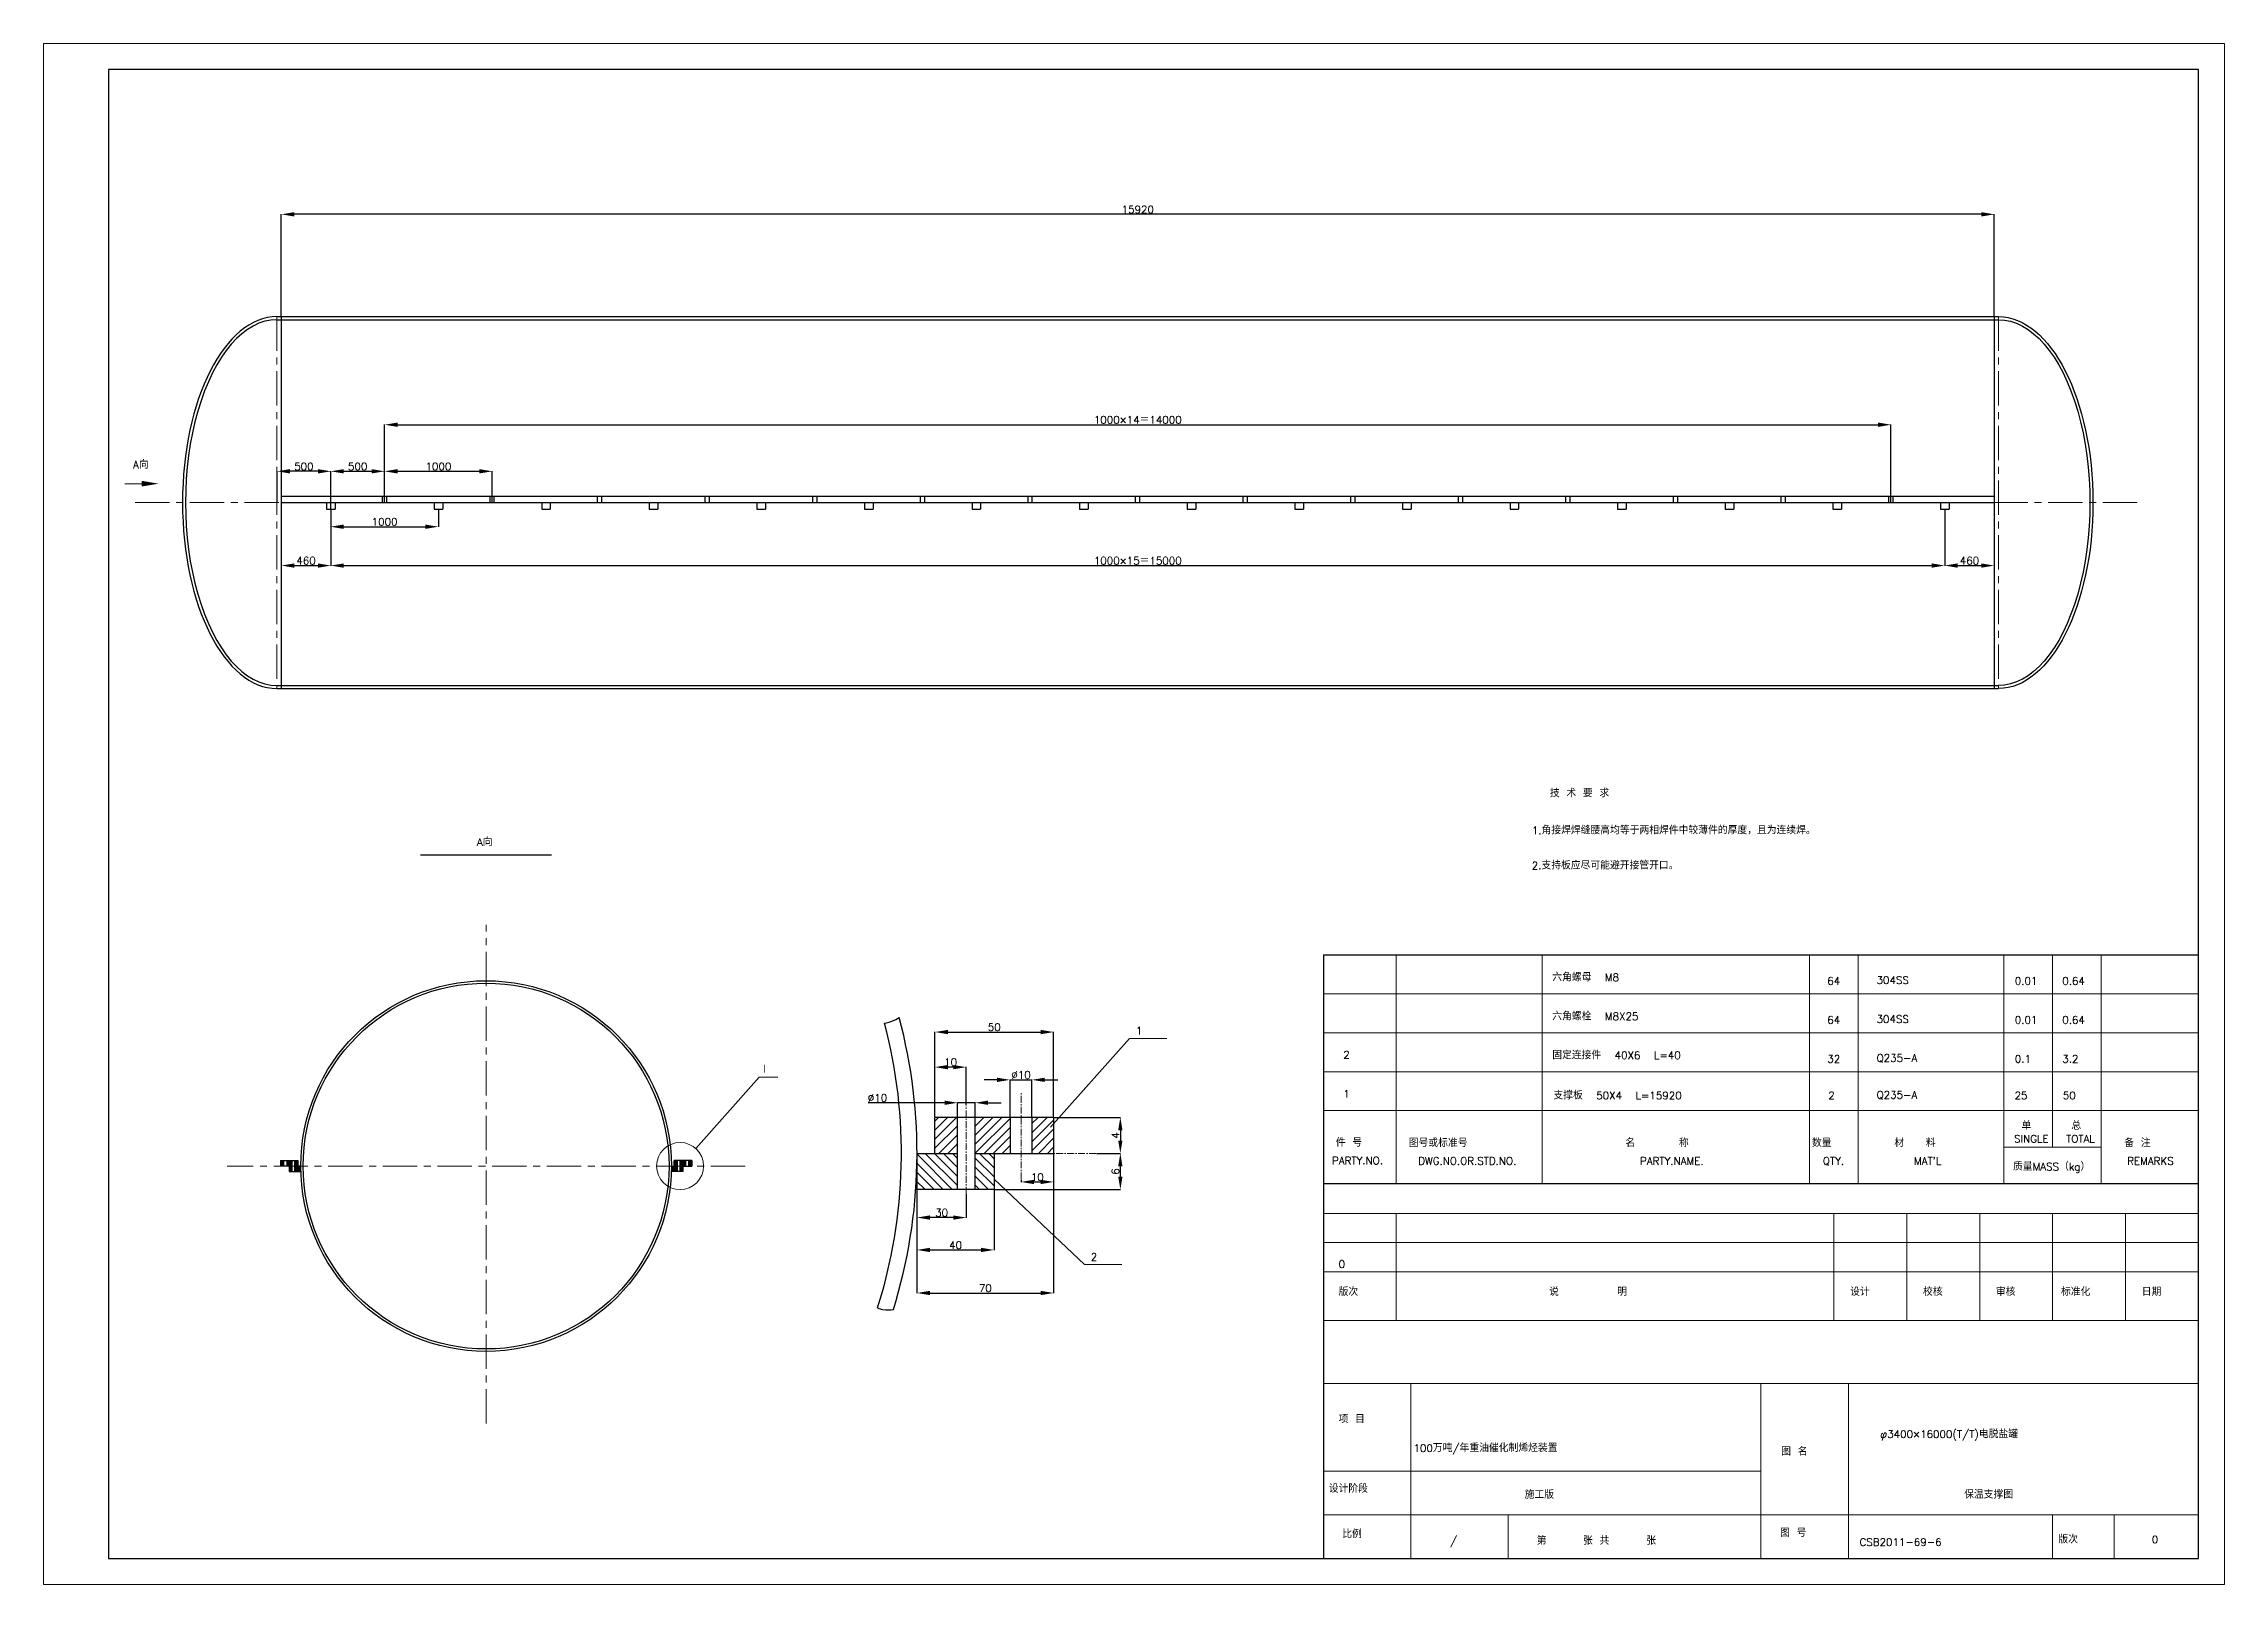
# Model space of a CAD drawing. Header units: millimetres. Extents: x 88585 to 143430, y -18275 to 16697.
# Drawn here: x 117893 to 138161, y -18275 to -3957 of the extents above; entities that cross this region are included whole.
import ezdxf
from ezdxf.enums import TextEntityAlignment as Align

# ---------------------------------------------------------------- set-up
doc = ezdxf.new("R2010")
doc.units = ezdxf.units.MM
doc.header["$PDMODE"] = 35
doc.linetypes.add('CENTER', pattern=[50.8, 31.75, -6.35, 6.35, -6.35])
doc.linetypes.add('CENTERX2', pattern=[4, 2.5, -0.5, 0.5, -0.5])
doc.layers.get('Defpoints').update_dxf_attribs({"lineweight": 15})
for name, color, linetype, lineweight in [('Layer4', 7, 'Continuous', 15), ('中心线', 1, 'CENTERX2', 15), ('图层1', 3, 'Continuous', 15), ('图层2', 1, 'CENTER', 15), ('粗实线', 250, 'Continuous', 30)]:
    doc.layers.add(name, color=color, linetype=linetype, lineweight=lineweight)
doc.layers.add('细线', color=7, linetype='Continuous')
doc.styles.get("Standard").update_dxf_attribs({"font": 'txt.shx', "height": 70, "bigfont": 'hzj.shx'})
doc.dimstyles.new('ISO-25$0', dxfattribs={"dimscale": 0.5, "dimtxt": 400, "dimasz": 3, "dimexe": 0.5, "dimexo": 0.625, "dimgap": 3, "dimtad": 1, "dimzin": 9, "dimdsep": 46, "dimtxsty": 'Standard', "dimcen": 2.5, "dimadec": 0, "dimazin": 0, "dimtfac": 1, "dimtmove": 0, "dimatfit": 3, "dimfxl": 0, "dimtolj": 1, "dimtzin": 0, "dimarcsym": 0})

msp = doc.modelspace()

# ---------------------------------------------------------------- texts
at = {"layer": '中心线', "color": 7}
for p in [(118796.585, -7860.795), (121992.728, -11368.648)]:
    msp.add_text('A向', height=70, dxfattribs=at).set_placement(p, align=Align.MIDDLE)
for s, p in [('技 术 要 求', (131892.135, -10958.452)), ('1.角接焊焊缝腰高均等于两相焊件中较薄件的厚度，且为连续焊。', (131724.815, -11302.817)), ('2.支持板应尽可能避开接管开口。', (131723.543, -11629.94)), ('六角螺母  M8', (131914.297, -12669.174)), ('64', (134470.964, -12702.478)), ('304SS', (134928.467, -12694.343)), ('0.01', (136213.211, -12702.478)), ('0.64', (136654.54, -12702.478)), ('六角螺栓  M8X25', (131914.297, -13031.216)), ('1', (128044.801, -13164.305)), ('64', (134470.964, -13064.52)), ('304SS', (134928.467, -13056.385)), ('0.01', (136213.211, -13064.52)), ('0.64', (136654.54, -13064.52)), ('2', (129971.297, -13389.209)), ('固定连接件  40X6  L=40', (131914.297, -13393.258)), ('32', (134470.964, -13426.561)), ('Q235-A', (134928.467, -13418.427)), ('0.1', (136213.211, -13426.561)), ('3.2', (136654.54, -13426.561)), ('Ⅰ', (124545.505, -13524.955)), ('1', (129971.297, -13750.672)), ('支撑板  50X4  L=15920', (131925.378, -13767.178)), ('2', (134480.088, -13766.782)), ('Q235-A', (134928.467, -13761.122)), ('25', (136211.177, -13766.782)), ('50', (136659.611, -13766.782)), ('单', (136275.494, -14049.101)), ('总', (136738.979, -14049.101)), ('件 号', (129902.889, -14205.318)), ('图号或标准号', (130580.504, -14208.909)), ('名      称', (132593.578, -14208.909)), ('数量', (134327.649, -14208.909)), ('材   料', (135092.898, -14208.909)), ('SINGLE', (136206.739, -14168.748)), ('TOTAL', (136690.276, -14168.748)), ('备 注', (137230.772, -14208.909)), ('PARTY.NO.', (129867.153, -14371.341)), ('DWG.NO.OR.STD.NO.', (130668.366, -14374.932)), ('PARTY.NAME.', (132730.057, -14374.932)), ('QTY.', (134429.034, -14374.932)), ("MAT'L", (135276.13, -14374.932)), ('质量MASS（kg）', (136196.581, -14427.731)), ('REMARKS', (137257.751, -14374.932)), ('2', (127624.747, -15267.025)), ('0', (129928.97, -15333.133)), ('版次', (129928.97, -15592.342)), ('说        明', (131884.676, -15592.342)), ('设计', (134682.326, -15592.342)), ('校核', (135360.068, -15592.342)), ('审核', (136037.81, -15592.342)), ('标准化', (136642.62, -15592.342)), ('日期', (137393.294, -15592.342)), ('项 目', (129928.049, -16774.896)), ('100万吨/年重油催化制烯烃装置', (130624.829, -17043.357)), ('图 名', (134042.624, -17076.323)), ('φ3400×16000(T/T)电脱盐罐', (134961.312, -16913.523)), ('设计阶段', (129837.152, -17421.513)), ('施工版', (131657.321, -17477.521)), ('保温支撑图', (135742.453, -17475.884)), ('比例', (129963.076, -17842.964)), ('/', (130965.108, -17905.039)), ('第     张 共     张', (131770.041, -17905.244)), ('图 号', (134031.831, -17831.944)), ('版次', (136618.554, -17892.86)), ('0', (137486.303, -17892.86)), ('CSB2011-69-6', (134770.505, -17916.889))]:
    msp.add_text(s, height=70, dxfattribs=at).set_placement(p)

# ---------------------------------------------------------------- blocks, each defined once
blk = doc.blocks.new('*D279')
at = {"layer": 'Defpoints', "color": 0}
for p in [(120102, -5543), (120102, -6494), (136022, -6494)]:
    blk.add_point(p, dxfattribs=at)
at = {"layer": '图层1', "color": 0, "lineweight": -2}
for p, q in [((120102, -6489), (120102, -5541)), ((135902, -5543), (120222, -5543)), ((136022, -6489), (136022, -5541))]:
    blk.add_line(p, q, dxfattribs=at)
at = {"layer": '图层1', "color": 0}
for points in [[(120222, -5523), (120222, -5563), (120102, -5543)], [(135902, -5523), (135902, -5563), (136022, -5543)]]:
    blk.add_solid(points, dxfattribs=at)
at = {"layer": '图层1', "color": 0, "insert": (128062, -5498), "char_height": 70, "attachment_point": 5}
blk.add_mtext('15920', dxfattribs=at)
blk = doc.blocks.new('*D280')
at = {"layer": 'Defpoints', "color": 0}
for p in [(126010, -14270), (127280, -14270), (127280, -15567)]:
    blk.add_point(p, dxfattribs=at)
at = {"layer": '图层1', "color": 0, "lineweight": -2}
for p, q in [((126010, -14275), (126010, -15568)), ((127280, -14275), (127280, -15568)), ((126130, -15567), (127160, -15567))]:
    blk.add_line(p, q, dxfattribs=at)
at = {"layer": '图层1', "color": 0}
for points in [[(126130, -15547), (126130, -15587), (126010, -15567)], [(127160, -15547), (127160, -15587), (127280, -15567)]]:
    blk.add_solid(points, dxfattribs=at)
at = {"layer": '图层1', "color": 0, "insert": (126645, -15522), "char_height": 70, "attachment_point": 5}
blk.add_mtext('70', dxfattribs=at)
blk = doc.blocks.new('*D281')
at = {"layer": 'Defpoints', "color": 0}
for p in [(126010, -14272), (126726, -14605), (126726, -15167)]:
    blk.add_point(p, dxfattribs=at)
at = {"layer": '图层1', "color": 0, "lineweight": -2}
for p, q in [((126010, -14277), (126010, -15168)), ((126726, -14610), (126726, -15168)), ((126130, -15167), (126606, -15167))]:
    blk.add_line(p, q, dxfattribs=at)
at = {"layer": '图层1', "color": 0}
for points in [[(126130, -15147), (126130, -15187), (126010, -15167)], [(126606, -15147), (126606, -15187), (126726, -15167)]]:
    blk.add_solid(points, dxfattribs=at)
at = {"layer": '图层1', "color": 0, "insert": (126368, -15122), "char_height": 70, "attachment_point": 5}
blk.add_mtext('40', dxfattribs=at)
blk = doc.blocks.new('*D282')
at = {"layer": 'Defpoints', "color": 0}
for p in [(127280, -13142), (126177, -13935), (127280, -13935)]:
    blk.add_point(p, dxfattribs=at)
at = {"layer": '图层1', "color": 0, "lineweight": -2}
for p, q in [((126177, -13930), (126177, -13141)), ((126297, -13142), (127160, -13142)), ((127280, -13930), (127280, -13141))]:
    blk.add_line(p, q, dxfattribs=at)
at = {"layer": '图层1', "color": 0}
for points in [[(126297, -13122), (126297, -13162), (126177, -13142)], [(127160, -13122), (127160, -13162), (127280, -13142)]]:
    blk.add_solid(points, dxfattribs=at)
at = {"layer": '图层1', "color": 0, "insert": (126728, -13097), "char_height": 70, "attachment_point": 5}
blk.add_mtext('50', dxfattribs=at)
blk = doc.blocks.new('*D283')
at = {"layer": 'Defpoints', "color": 0}
for p in [(127280, -13935), (127673, -14270), (127900, -14270)]:
    blk.add_point(p, dxfattribs=at)
at = {"layer": '图层1', "color": 0, "lineweight": -2}
for p, q in [((127285, -13935), (127901, -13935)), ((127900, -14055), (127900, -14150)), ((127678, -14270), (127901, -14270))]:
    blk.add_line(p, q, dxfattribs=at)
at = {"layer": '图层1', "color": 0}
for points in [[(127880, -14055), (127920, -14055), (127900, -13935)], [(127880, -14150), (127920, -14150), (127900, -14270)]]:
    blk.add_solid(points, dxfattribs=at)
at = {"layer": '图层1', "color": 0, "insert": (127855, -14103), "char_height": 70, "attachment_point": 5, "rotation": 90}
blk.add_mtext('4', dxfattribs=at)
blk = doc.blocks.new('*D284')
at = {"layer": 'Defpoints', "color": 0}
for p in [(127673, -14270), (127900, -14270), (126726, -14605)]:
    blk.add_point(p, dxfattribs=at)
at = {"layer": '图层1', "color": 0, "lineweight": -2}
for p, q in [((127678, -14270), (127901, -14270)), ((127900, -14485), (127900, -14390)), ((126731, -14605), (127901, -14605))]:
    blk.add_line(p, q, dxfattribs=at)
at = {"layer": '图层1', "color": 0}
for points in [[(127880, -14390), (127920, -14390), (127900, -14270)], [(127880, -14485), (127920, -14485), (127900, -14605)]]:
    blk.add_solid(points, dxfattribs=at)
at = {"layer": '图层1', "color": 0, "insert": (127855, -14437), "char_height": 70, "attachment_point": 5, "rotation": 90}
blk.add_mtext('6', dxfattribs=at)
blk = doc.blocks.new('*D285')
at = {"layer": 'Defpoints', "color": 0}
for p in [(127078, -13586), (126875, -13935), (127078, -13935)]:
    blk.add_point(p, dxfattribs=at)
at = {"layer": '图层1', "color": 0, "lineweight": -2}
for p, q in [((126755, -13586), (126635, -13586)), ((126875, -13930), (126875, -13585)), ((126875, -13586), (127078, -13586)), ((127078, -13930), (127078, -13585)), ((127198, -13586), (127318, -13586))]:
    blk.add_line(p, q, dxfattribs=at)
at = {"layer": '图层1', "color": 0}
for points in [[(126755, -13566), (126755, -13606), (126875, -13586)], [(127198, -13566), (127198, -13606), (127078, -13586)]]:
    blk.add_solid(points, dxfattribs=at)
at = {"layer": '图层1', "color": 0, "insert": (126977, -13541), "char_height": 70, "attachment_point": 5}
blk.add_mtext('%%C10', dxfattribs=at)
blk = doc.blocks.new('*D286')
at = {"layer": 'Defpoints', "color": 0}
for p in [(127280, -14270), (126977, -14510), (127280, -14535)]:
    blk.add_point(p, dxfattribs=at)
at = {"layer": '图层1', "color": 0, "lineweight": -2}
for p, q in [((127280, -14275), (127280, -14537)), ((126977, -14515), (126977, -14537)), ((127097, -14535), (127160, -14535))]:
    blk.add_line(p, q, dxfattribs=at)
at = {"layer": '图层1', "color": 0}
for points in [[(127097, -14515), (127097, -14555), (126977, -14535)], [(127160, -14515), (127160, -14555), (127280, -14535)]]:
    blk.add_solid(points, dxfattribs=at)
at = {"layer": '图层1', "color": 0, "insert": (127128, -14490), "char_height": 70, "attachment_point": 5}
blk.add_mtext('10', dxfattribs=at)
blk = doc.blocks.new('*D287')
at = {"layer": 'Defpoints', "color": 0}
for p in [(126177, -13468), (126177, -13935), (126468, -13824)]:
    blk.add_point(p, dxfattribs=at)
at = {"layer": '图层1', "color": 0, "lineweight": -2}
for p, q in [((126177, -13930), (126177, -13466)), ((126348, -13468), (126297, -13468)), ((126468, -13819), (126468, -13466))]:
    blk.add_line(p, q, dxfattribs=at)
at = {"layer": '图层1', "color": 0}
for points in [[(126297, -13448), (126297, -13488), (126177, -13468)], [(126348, -13448), (126348, -13488), (126468, -13468)]]:
    blk.add_solid(points, dxfattribs=at)
at = {"layer": '图层1', "color": 0, "insert": (126322, -13423), "char_height": 70, "attachment_point": 5}
blk.add_mtext('10', dxfattribs=at)
blk = doc.blocks.new('*D288')
at = {"layer": 'Defpoints', "color": 0}
for p in [(126386, -13799), (126386, -13935), (126551, -13935)]:
    blk.add_point(p, dxfattribs=at)
at = {"layer": '图层1', "color": 0, "lineweight": -2}
for p, q in [((126266, -13799), (125557, -13799)), ((126386, -13930), (126386, -13798)), ((126551, -13799), (126386, -13799)), ((126551, -13930), (126551, -13798)), ((126671, -13799), (126791, -13799))]:
    blk.add_line(p, q, dxfattribs=at)
at = {"layer": '图层1', "color": 0}
for points in [[(126266, -13779), (126266, -13819), (126386, -13799)], [(126671, -13779), (126671, -13819), (126551, -13799)]]:
    blk.add_solid(points, dxfattribs=at)
at = {"layer": '图层1', "color": 0, "insert": (125643, -13754), "char_height": 70, "attachment_point": 5}
blk.add_mtext('%%C10', dxfattribs=at)
blk = doc.blocks.new('*D289')
at = {"layer": 'Defpoints', "color": 0}
for p in [(126010, -14605), (126468, -14644), (126010, -14866)]:
    blk.add_point(p, dxfattribs=at)
at = {"layer": '图层1', "color": 0, "lineweight": -2}
for p, q in [((126010, -14610), (126010, -14867)), ((126468, -14649), (126468, -14867)), ((126348, -14866), (126130, -14866))]:
    blk.add_line(p, q, dxfattribs=at)
at = {"layer": '图层1', "color": 0}
for points in [[(126130, -14846), (126130, -14886), (126010, -14866)], [(126348, -14846), (126348, -14886), (126468, -14866)]]:
    blk.add_solid(points, dxfattribs=at)
at = {"layer": '图层1', "color": 0, "insert": (126239, -14821), "char_height": 70, "attachment_point": 5}
blk.add_mtext('30', dxfattribs=at)
blk = doc.blocks.new('*D290')
at = {"layer": 'Defpoints', "color": 0}
for p in [(120062, -7931), (120062, -8222), (120562, -8282)]:
    blk.add_point(p, dxfattribs=at)
at = {"layer": '图层1', "color": 0, "lineweight": -2}
for p, q in [((120062, -8217), (120062, -7930)), ((120442, -7931), (120182, -7931)), ((120562, -8277), (120562, -7930))]:
    blk.add_line(p, q, dxfattribs=at)
at = {"layer": '图层1', "color": 0}
for points in [[(120182, -7911), (120182, -7951), (120062, -7931)], [(120442, -7911), (120442, -7951), (120562, -7931)]]:
    blk.add_solid(points, dxfattribs=at)
at = {"layer": '图层1', "color": 0, "insert": (120312, -7886), "char_height": 70, "attachment_point": 5}
blk.add_mtext('500', dxfattribs=at)
blk = doc.blocks.new('*D291')
at = {"layer": 'Defpoints', "color": 0}
for p in [(120562, -8282), (121562, -8282), (121562, -8446)]:
    blk.add_point(p, dxfattribs=at)
at = {"layer": '图层1', "color": 0, "lineweight": -2}
for p, q in [((120562, -8287), (120562, -8447)), ((121562, -8287), (121562, -8447)), ((120682, -8446), (121442, -8446))]:
    blk.add_line(p, q, dxfattribs=at)
at = {"layer": '图层1', "color": 0}
for points in [[(120682, -8426), (120682, -8466), (120562, -8446)], [(121442, -8426), (121442, -8466), (121562, -8446)]]:
    blk.add_solid(points, dxfattribs=at)
at = {"layer": '图层1', "color": 0, "insert": (121062, -8401), "char_height": 70, "attachment_point": 5}
blk.add_mtext('1000', dxfattribs=at)
blk = doc.blocks.new('*D292')
at = {"layer": 'Defpoints', "color": 0}
for p in [(121062, -7931), (120562, -8282), (121062, -8222)]:
    blk.add_point(p, dxfattribs=at)
at = {"layer": '图层1', "color": 0, "lineweight": -2}
for p, q in [((120562, -8277), (120562, -7930)), ((120682, -7931), (120942, -7931)), ((121062, -8217), (121062, -7930))]:
    blk.add_line(p, q, dxfattribs=at)
at = {"layer": '图层1', "color": 0}
for points in [[(120682, -7911), (120682, -7951), (120562, -7931)], [(120942, -7911), (120942, -7951), (121062, -7931)]]:
    blk.add_solid(points, dxfattribs=at)
at = {"layer": '图层1', "color": 0, "insert": (120812, -7886), "char_height": 70, "attachment_point": 5}
blk.add_mtext('500', dxfattribs=at)
blk = doc.blocks.new('*D293')
at = {"layer": 'Defpoints', "color": 0}
for p in [(122062, -7931), (121062, -8222), (122062, -8222)]:
    blk.add_point(p, dxfattribs=at)
at = {"layer": '图层1', "color": 0, "lineweight": -2}
for p, q in [((121062, -8217), (121062, -7930)), ((121182, -7931), (121942, -7931)), ((122062, -8217), (122062, -7930))]:
    blk.add_line(p, q, dxfattribs=at)
at = {"layer": '图层1', "color": 0}
for points in [[(121182, -7911), (121182, -7951), (121062, -7931)], [(121942, -7911), (121942, -7951), (122062, -7931)]]:
    blk.add_solid(points, dxfattribs=at)
at = {"layer": '图层1', "color": 0, "insert": (121562, -7886), "char_height": 70, "attachment_point": 5}
blk.add_mtext('1000', dxfattribs=at)
blk = doc.blocks.new('*D294')
at = {"layer": 'Defpoints', "color": 0}
for p in [(135062, -7498), (121062, -8222), (135062, -8222)]:
    blk.add_point(p, dxfattribs=at)
at = {"layer": '图层1', "color": 0, "lineweight": -2}
for p, q in [((121062, -8217), (121062, -7497)), ((121182, -7498), (134942, -7498)), ((135062, -8217), (135062, -7497))]:
    blk.add_line(p, q, dxfattribs=at)
at = {"layer": '图层1', "color": 0}
for points in [[(121182, -7478), (121182, -7518), (121062, -7498)], [(134942, -7478), (134942, -7518), (135062, -7498)]]:
    blk.add_solid(points, dxfattribs=at)
at = {"layer": '图层1', "color": 0, "insert": (128062, -7453), "char_height": 70, "attachment_point": 5}
blk.add_mtext('1000×14＝14000', dxfattribs=at)
blk = doc.blocks.new('*D295')
at = {"layer": 'Defpoints', "color": 0}
for p in [(120562, -8282), (135562, -8282), (135562, -8807)]:
    blk.add_point(p, dxfattribs=at)
at = {"layer": '图层1', "color": 0, "lineweight": -2}
for p, q in [((120562, -8287), (120562, -8808)), ((135562, -8287), (135562, -8808)), ((120682, -8807), (135442, -8807))]:
    blk.add_line(p, q, dxfattribs=at)
at = {"layer": '图层1', "color": 0}
for points in [[(120682, -8787), (120682, -8827), (120562, -8807)], [(135442, -8787), (135442, -8827), (135562, -8807)]]:
    blk.add_solid(points, dxfattribs=at)
at = {"layer": '图层1', "color": 0, "insert": (128062, -8762), "char_height": 70, "attachment_point": 5}
blk.add_mtext('1000×15＝15000', dxfattribs=at)
blk = doc.blocks.new('*D296')
at = {"layer": 'Defpoints', "color": 0}
for p in [(120102, -8222), (120562, -8287), (120562, -8807)]:
    blk.add_point(p, dxfattribs=at)
at = {"layer": '图层1', "color": 0, "lineweight": -2}
for p, q in [((120102, -8227), (120102, -8808)), ((120562, -8292), (120562, -8808)), ((120222, -8807), (120442, -8807))]:
    blk.add_line(p, q, dxfattribs=at)
at = {"layer": '图层1', "color": 0}
for points in [[(120222, -8787), (120222, -8827), (120102, -8807)], [(120442, -8787), (120442, -8827), (120562, -8807)]]:
    blk.add_solid(points, dxfattribs=at)
at = {"layer": '图层1', "color": 0, "insert": (120332, -8762), "char_height": 70, "attachment_point": 5}
blk.add_mtext('460', dxfattribs=at)
blk = doc.blocks.new('*D297')
at = {"layer": 'Defpoints', "color": 0}
for p in [(135562, -8282), (136022, -8222), (136022, -8807)]:
    blk.add_point(p, dxfattribs=at)
at = {"layer": '图层1', "color": 0, "lineweight": -2}
for p, q in [((135562, -8287), (135562, -8808)), ((136022, -8227), (136022, -8808)), ((135682, -8807), (135902, -8807))]:
    blk.add_line(p, q, dxfattribs=at)
at = {"layer": '图层1', "color": 0}
for points in [[(135682, -8787), (135682, -8827), (135562, -8807)], [(135902, -8787), (135902, -8827), (136022, -8807)]]:
    blk.add_solid(points, dxfattribs=at)
at = {"layer": '图层1', "color": 0, "insert": (135792, -8762), "char_height": 70, "attachment_point": 5}
blk.add_mtext('460', dxfattribs=at)

# ---------------------------------------------------------------- dimensions: what is measured, and where the dimension line sits
at = {"layer": '图层1', "color": 7}
for base, p1, p2, picture, middle in [((120101.801, -5542.704), (136021.801, -6493.886), (120101.801, -6493.886), '*D279', (128061.801, -5497.704)), ((120061.801, -7931.357), (120561.801, -8281.886), (120061.801, -8221.886), '*D290', (120311.801, -7886.357)), ((121061.801, -7931.357), (120561.801, -8281.886), (121061.801, -8221.886), '*D292', (120811.801, -7886.357)), ((122061.801, -7931.357), (121061.801, -8221.886), (122061.801, -8221.886), '*D293', (121561.801, -7886.357)), ((120561.801, -8806.587), (120101.801, -8221.886), (120561.801, -8286.886), '*D296', (120331.801, -8761.587)), ((121561.801, -8446.071), (120561.801, -8281.886), (121561.801, -8281.886), '*D291', (121061.801, -8401.071)), ((136021.801, -8806.587), (135561.801, -8281.886), (136021.801, -8221.886), '*D297', (135791.801, -8761.587))]:
    dim = msp.add_linear_dim(base=base, p1=p1, p2=p2, dimstyle='ISO-25$0', override={"dimscale": 1, "dimtxt": 150, "dimasz": 120, "dimexe": 1.25, "dimexo": 5, "dimgap": 10, "dimzin": 8, "dimdsep": 44, "dimtxsty": 'Standard', "dimtolj": 0, "dimtzin": 8}, dxfattribs=at)
    dim.commit()
    dim.dimension.update_dxf_attribs({"geometry": picture, "text_midpoint": middle})
for base, p1, p2, text, picture, middle in [((135061.801, -7498.12), (121061.801, -8221.886), (135061.801, -8221.886), '1000×14＝<>', '*D294', (128061.801, -7453.12)), ((135561.801, -8806.587), (120561.801, -8281.886), (135561.801, -8281.886), '1000×15＝<>', '*D295', (128061.801, -8761.587)), ((127280.12, -13142.118), (126176.565, -13935.117), (127280.12, -13935.117), '50', '*D282', (126728.342, -13097.118)), ((126176.565, -13467.554), (126468.309, -13823.992), (126176.565, -13935.117), '10', '*D287', (126322.437, -13422.554)), ((127280.12, -15566.698), (126010.355, -14269.949), (127280.12, -14269.949), '70', '*D280', (126645.238, -15521.698)), ((126726.261, -15166.737), (126010.355, -14271.594), (126726.261, -14604.78), '40', '*D281', (126368.308, -15121.737)), ((127280.12, -14535.488), (126976.723, -14509.968), (127280.12, -14270.04), '10', '*D286', (127128.421, -14490.488)), ((126010.355, -14866.229), (126468.309, -14644.381), (126010.355, -14604.78), '30', '*D289', (126239.332, -14821.229))]:
    dim = msp.add_linear_dim(base=base, p1=p1, p2=p2, text=text, dimstyle='ISO-25$0', override={"dimscale": 1, "dimtxt": 150, "dimasz": 120, "dimexe": 1.25, "dimexo": 5, "dimgap": 10, "dimzin": 8, "dimdsep": 44, "dimtxsty": 'Standard', "dimtolj": 0, "dimtzin": 8}, dxfattribs=at)
    dim.commit()
    dim.dimension.update_dxf_attribs({"geometry": picture, "text_midpoint": middle})
for base, p1, p2, picture, middle in [((127078.408, -13586.453), (126875.037, -13935.117), (127078.408, -13935.117), '*D285', (126976.723, -13586.453)), ((126386.029, -13799.176), (126550.589, -13935.117), (126386.029, -13935.117), '*D288', (125642.818, -13799.176))]:
    dim = msp.add_linear_dim(base=base, p1=p1, p2=p2, text='%%C10', dimstyle='ISO-25$0', override={"dimscale": 1, "dimtxt": 150, "dimasz": 120, "dimexe": 1.25, "dimexo": 5, "dimgap": 10, "dimzin": 8, "dimdsep": 44, "dimtxsty": 'Standard', "dimtolj": 0, "dimtzin": 8}, dxfattribs=at)
    dim.commit()
    dim.dimension.update_dxf_attribs({"geometry": picture, "text_midpoint": middle, "dimtype": 160})
for p1, text, picture, middle in [((127280.12, -13935.117), '4', '*D283', (127855.196, -14102.533)), ((126726.261, -14604.78), '6', '*D284', (127855.196, -14437.364))]:
    dim = msp.add_linear_dim(base=(127900.196, -14269.949), p1=p1, p2=(127672.986, -14269.949), angle=90, text=text, dimstyle='ISO-25$0', override={"dimscale": 1, "dimtxt": 150, "dimasz": 120, "dimexe": 1.25, "dimexo": 5, "dimgap": 10, "dimzin": 8, "dimdsep": 44, "dimtxsty": 'Standard', "dimtolj": 0, "dimtzin": 8}, dxfattribs=at)
    dim.commit()
    dim.dimension.update_dxf_attribs({"geometry": picture, "text_midpoint": middle})

# ---------------------------------------------------------------- hatches: boundary and pattern name
at = {"layer": '细线'}
h = msp.add_hatch(dxfattribs=at)
h.set_pattern_fill('ANSI31', color=256, scale=18.75, style=0)
h.set_pattern_definition([(45, (132337.626, -192352.15), (-42.09495, 42.09495), [])])
h.paths.add_polyline_path([(126386.029, -14269.949), (126386.029, -13935.117), (126176.565, -13935.117), (126176.565, -14269.949)])
h.paths.add_polyline_path([(126550.589, -13935.117), (126550.589, -14269.949), (126875.037, -14269.949), (126875.037, -13935.117)])
h.paths.add_polyline_path([(127078.408, -14269.949), (127280.12, -14269.949), (127280.12, -13935.117), (127078.408, -13935.117)])
h = msp.add_hatch(dxfattribs=at)
h.set_pattern_fill('ANSI31', color=256, scale=2.8125, style=0)
h.set_pattern_definition([(135, (119334.267, -41099.435), (6.3142426, 6.3142426), [])])
h.paths.add_polyline_path([(120227.006, -14387.105), (120227.006, -14336.88), (120258.426, -14336.88), (120258.426, -14387.105)])
h.paths.add_polyline_path([(120202.322, -14336.88), (120202.322, -14387.105), (120153.655, -14387.105), (120153.655, -14336.88)])
h.paths.add_polyline_path([(120123.149, -14387.105), (120092.893, -14387.105), (120092.893, -14336.88), (120123.149, -14336.88)])
h = msp.add_hatch(dxfattribs=at)
h.set_pattern_fill('ANSI31', color=256, scale=2.8125, angle=90, style=0)
h.set_pattern_definition([(45, (119334.267, -41099.435), (6.3142426, -6.3142426), [])])
h.paths.add_polyline_path([(120283.357, -14387.105, 0.017102047), (120285.076, -14437.33), (120227.006, -14437.33), (120227.006, -14387.105)])
h.paths.add_polyline_path([(120202.322, -14437.33), (120175.971, -14437.33), (120175.971, -14387.105), (120202.322, -14387.105)])
h = msp.add_hatch(dxfattribs=at)
h.set_pattern_fill('ANSI31', color=256, scale=2.8125, angle=90, style=0)
h.set_pattern_definition([(135, (124676.448, -41099.435), (-6.3142426, -6.3142426), [])])
h.paths.add_polyline_path([(123727.357, -14387.105, -0.017102047), (123725.639, -14437.33), (123783.708, -14437.33), (123783.708, -14387.105)])
h.paths.add_polyline_path([(123808.392, -14437.33), (123834.743, -14437.33), (123834.743, -14387.105), (123808.392, -14387.105)])
h = msp.add_hatch(dxfattribs=at)
h.set_pattern_fill('ANSI31', color=256, scale=2.8125, style=0)
h.set_pattern_definition([(45, (124676.448, -41099.435), (-6.3142426, 6.3142426), [])])
h.paths.add_polyline_path([(123783.708, -14387.105), (123783.708, -14336.88), (123752.289, -14336.88), (123752.289, -14387.105)])
h.paths.add_polyline_path([(123808.392, -14336.88), (123808.392, -14387.105), (123857.06, -14387.105), (123857.06, -14336.88)])
h.paths.add_polyline_path([(123887.565, -14387.105), (123917.822, -14387.105), (123917.822, -14336.88), (123887.565, -14336.88)])
h = msp.add_hatch(dxfattribs=at)
h.set_pattern_fill('ANSI31', color=256, scale=18.75, angle=90, style=0)
h.set_pattern_definition([(135, (132337.626, -192352.15), (-42.09495, -42.09495), [])])
h.paths.add_polyline_path([(126010.355, -14269.949, -0.017102047), (125998.899, -14604.78), (126386.029, -14604.78), (126386.029, -14269.949)])
h.paths.add_polyline_path([(126550.589, -14604.78), (126726.261, -14604.78), (126726.261, -14269.949), (126550.589, -14269.949)])

# ---------------------------------------------------------------- linework, layer by layer
at = {"layer": 'Layer4', "color": 0}
for p, q in [((130464.974, -12424.879), (130464.974, -14549.629)), ((131820.459, -12424.879), (131820.459, -14549.629)), ((134305.513, -12424.879), (134305.513, -14549.629)), ((134757.342, -12424.879), (134757.342, -14549.629)), ((136112.826, -12424.879), (136112.826, -14549.629)), ((136564.654, -12424.879), (136564.654, -14210.758)), ((137016.482, -12424.879), (137016.482, -14549.629)), ((129787.232, -12786.92), (137920.138, -12786.92)), ((129787.232, -13148.962), (137920.138, -13148.962)), ((129787.232, -13510.425), (137920.138, -13510.425)), ((129787.232, -13871.887), (137920.138, -13871.887)), ((129787.232, -13871.887), (137920.138, -13871.887)), ((136112.826, -14210.758), (137016.482, -14210.758)), ((129787.232, -14549.629), (137920.138, -14549.629)), ((129787.232, -14549.629), (137920.138, -14549.629)), ((129787.232, -14549.629), (137920.138, -14549.629)), ((129787.232, -14549.629), (137920.138, -14549.629)), ((129787.232, -14549.629), (137920.138, -14549.629)), ((129787.232, -14549.629), (137920.138, -14549.629)), ((129787.232, -14549.629), (137920.138, -14549.629)), ((129787.232, -14549.629), (137920.138, -14549.629))]:
    msp.add_line(p, q, dxfattribs=at)
at = {"layer": 'Layer4'}
for p, q in [((127986.038, -13200.559), (127250.375, -14026.455)), ((127986.038, -13200.559), (128333.071, -13200.559)), ((124544.055, -13561.209), (123953.872, -14223.781)), ((124544.055, -13561.209), (124717.572, -13561.209)), ((127565.983, -15303.28), (126726.261, -14509.261)), ((127565.983, -15303.28), (127913.016, -15303.28)), ((129245.038, -18033.688), (133582.588, -18033.688)), ((129245.038, -18033.688), (133582.588, -18033.688))]:
    msp.add_line(p, q, dxfattribs=at)
at = {"layer": 'Layer4', "color": 7}
for p, q in [((129787.232, -14827.265), (137920.138, -14827.265)), ((129787.232, -14827.265), (137920.138, -14827.265)), ((130464.974, -14827.265), (130464.974, -15821.287)), ((134531.427, -14827.265), (134531.427, -15821.287)), ((135209.17, -14827.265), (135209.17, -15821.287)), ((135886.912, -14827.265), (135886.912, -15821.287)), ((136564.654, -14827.265), (136564.654, -15821.287)), ((137242.396, -14827.265), (137242.396, -15821.287)), ((129787.232, -15098.362), (137920.138, -15098.362)), ((129787.232, -15369.459), (137920.138, -15369.459)), ((129787.232, -15821.287), (137920.138, -15821.287)), ((129787.232, -15821.287), (137920.138, -15821.287)), ((129787.232, -16408.663), (137920.138, -16408.663)), ((130600.523, -16408.663), (130600.523, -17628.599)), ((133853.685, -16408.663), (133853.685, -18035.244)), ((134666.976, -16408.663), (134666.976, -18035.244)), ((129787.232, -17221.954), (133853.685, -17221.954)), ((129787.232, -17628.599), (137920.138, -17628.599)), ((130600.523, -17628.599), (130600.523, -18035.244)), ((131504.179, -17628.599), (131504.179, -18035.244)), ((136564.544, -17628.599), (136564.544, -18035.244)), ((137135.429, -17628.599), (137135.429, -18035.244))]:
    msp.add_line(p, q, dxfattribs=at)
at = {"layer": 'Layer4'}
msp.add_circle((123808.392, -14387.105), 218.721, dxfattribs=at)
at = {"layer": '图层1', "color": 7}
for p, q in [((117892.795, -3956.598), (138161.113, -3956.598)), ((117892.795, -18274.663), (117892.795, -3956.598)), ((138161.113, -3956.598), (138161.113, -18274.663)), ((118646.493, -8045.993), (118802.691, -8045.993)), ((138161.113, -18274.663), (117892.795, -18274.663))]:
    msp.add_line(p, q, dxfattribs=at)
msp.add_solid([(118802.691, -8019.326), (118802.691, -8072.659), (118962.691, -8045.993)], dxfattribs=at)
at = {"layer": '图层2', "ltscale": 10}
for p, q in [((120061.801, -6493.886), (120061.801, -9949.886)), ((136061.801, -6493.886), (136061.801, -9949.886)), ((118744.182, -8221.886), (137379.42, -8221.886)), ((122005.357, -16778.146), (122005.357, -12145.614)), ((124412.465, -14387.105), (119598.25, -14387.105))]:
    msp.add_line(p, q, dxfattribs=at)
at = {"layer": '图层2', "ltscale": 2}
for p, q in [((126976.723, -14509.968), (126976.723, -13710.39)), ((126468.309, -14644.381), (126468.309, -13823.992)), ((127672.986, -14269.949), (126550.589, -14269.949))]:
    msp.add_line(p, q, dxfattribs=at)
at = {"layer": '粗实线', "color": 7}
for p, q in [((137920.138, -4197.573), (118495.233, -4197.573)), ((118495.233, -4197.573), (118495.233, -18033.688)), ((137920.138, -18029.538), (137920.138, -4197.573)), ((120061.801, -6493.886), (136061.801, -6493.886)), ((120061.801, -6521.886), (136061.801, -6521.886)), ((120101.801, -6493.886), (120101.801, -9949.886)), ((136021.801, -6493.886), (136021.801, -9949.886)), ((120101.801, -8161.886), (136021.801, -8161.886)), ((120101.801, -8161.886), (120101.801, -8221.886)), ((120101.801, -8221.886), (136021.801, -8221.886)), ((136021.801, -8161.886), (136021.801, -8221.886)), ((120061.801, -9921.886), (136061.801, -9921.886)), ((120061.801, -9949.886), (136061.801, -9949.886)), ((121394.525, -11495.156), (122613.727, -11495.156)), ((129787.232, -12424.879), (129787.232, -18035.244)), ((126176.565, -14269.949), (126176.565, -13935.117)), ((127280.12, -13935.117), (126176.565, -13935.117)), ((126386.029, -14604.78), (126386.029, -13935.117)), ((126550.589, -14604.78), (126550.589, -13935.117)), ((126875.037, -13935.117), (126875.037, -14269.949)), ((127078.408, -13935.117), (127078.408, -14269.949)), ((127280.12, -13935.117), (127280.12, -14269.949)), ((120092.893, -14336.88), (120258.426, -14336.88)), ((120092.893, -14336.88), (120092.893, -14387.105)), ((120202.322, -14387.105), (120092.893, -14387.105)), ((120123.149, -14336.88), (120123.149, -14387.105)), ((120153.655, -14336.88), (120153.655, -14387.105)), ((120175.971, -14387.105), (120175.971, -14437.33)), ((120202.322, -14437.33), (120202.322, -14336.88)), ((120227.006, -14437.33), (120227.006, -14336.88)), ((120283.357, -14387.105), (120227.006, -14387.105)), ((120258.426, -14387.105), (120258.426, -14336.88)), ((123727.357, -14387.105), (123783.708, -14387.105)), ((123752.289, -14387.105), (123752.289, -14336.88)), ((123917.822, -14336.88), (123752.289, -14336.88)), ((123783.708, -14437.33), (123783.708, -14336.88)), ((123808.392, -14437.33), (123808.392, -14336.88)), ((123808.392, -14387.105), (123917.822, -14387.105)), ((123834.743, -14387.105), (123834.743, -14437.33)), ((123857.06, -14336.88), (123857.06, -14387.105)), ((123887.565, -14336.88), (123887.565, -14387.105)), ((123917.822, -14336.88), (123917.822, -14387.105)), ((126010.355, -14269.949), (126386.029, -14269.949)), ((126550.589, -14269.949), (127280.12, -14269.949)), ((126726.261, -14269.949), (126726.261, -14604.78)), ((120175.971, -14437.33), (120285.076, -14437.33)), ((123834.743, -14437.33), (123725.639, -14437.33)), ((126726.261, -14604.78), (125998.899, -14604.78)), ((118495.233, -18033.688), (137920.138, -18033.688))]:
    msp.add_line(p, q, dxfattribs=at)
at = {"layer": '粗实线', "color": 0}
for p, q in [((120521.801, -8221.886), (120521.801, -8281.886)), ((120521.801, -8281.886), (120601.801, -8281.886)), ((120601.801, -8221.886), (120601.801, -8281.886)), ((121041.801, -8221.886), (121041.801, -8161.886)), ((121041.801, -8221.886), (121081.801, -8221.886)), ((121081.801, -8221.886), (121081.801, -8161.886)), ((121521.801, -8221.886), (121521.801, -8281.886)), ((121521.801, -8281.886), (121601.801, -8281.886)), ((121601.801, -8221.886), (121601.801, -8281.886)), ((122041.801, -8221.886), (122041.801, -8161.886)), ((122041.801, -8221.886), (122081.801, -8221.886)), ((122081.801, -8221.886), (122081.801, -8161.886)), ((122521.801, -8221.886), (122521.801, -8281.886)), ((122521.801, -8281.886), (122601.801, -8281.886)), ((122601.801, -8221.886), (122601.801, -8281.886)), ((123041.801, -8221.886), (123041.801, -8161.886)), ((123081.801, -8221.886), (123081.801, -8161.886)), ((123521.801, -8221.886), (123521.801, -8281.886)), ((123521.801, -8281.886), (123601.801, -8281.886)), ((123601.801, -8221.886), (123601.801, -8281.886)), ((124041.801, -8221.886), (124041.801, -8161.886)), ((124081.801, -8221.886), (124081.801, -8161.886)), ((124521.801, -8221.886), (124521.801, -8281.886)), ((124521.801, -8281.886), (124601.801, -8281.886)), ((124601.801, -8221.886), (124601.801, -8281.886)), ((125041.801, -8221.886), (125041.801, -8161.886)), ((125081.801, -8221.886), (125081.801, -8161.886)), ((125521.801, -8221.886), (125521.801, -8281.886)), ((125521.801, -8281.886), (125601.801, -8281.886)), ((125601.801, -8221.886), (125601.801, -8281.886)), ((126041.801, -8221.886), (126041.801, -8161.886)), ((126081.801, -8221.886), (126081.801, -8161.886)), ((126521.801, -8221.886), (126521.801, -8281.886)), ((126521.801, -8281.886), (126601.801, -8281.886)), ((126601.801, -8221.886), (126601.801, -8281.886)), ((127041.801, -8221.886), (127041.801, -8161.886)), ((127081.801, -8221.886), (127081.801, -8161.886)), ((127521.801, -8221.886), (127521.801, -8281.886)), ((127521.801, -8281.886), (127601.801, -8281.886)), ((127601.801, -8221.886), (127601.801, -8281.886)), ((128041.801, -8221.886), (128041.801, -8161.886)), ((128081.801, -8221.886), (128081.801, -8161.886)), ((128521.801, -8221.886), (128521.801, -8281.886)), ((128521.801, -8281.886), (128601.801, -8281.886)), ((128601.801, -8221.886), (128601.801, -8281.886)), ((129041.801, -8221.886), (129041.801, -8161.886)), ((129081.801, -8221.886), (129081.801, -8161.886)), ((129521.801, -8221.886), (129521.801, -8281.886)), ((129521.801, -8281.886), (129601.801, -8281.886)), ((129601.801, -8221.886), (129601.801, -8281.886)), ((130041.801, -8221.886), (130041.801, -8161.886)), ((130081.801, -8221.886), (130081.801, -8161.886)), ((130521.801, -8221.886), (130521.801, -8281.886)), ((130521.801, -8281.886), (130601.801, -8281.886)), ((130601.801, -8221.886), (130601.801, -8281.886)), ((131041.801, -8221.886), (131041.801, -8161.886)), ((131081.801, -8221.886), (131081.801, -8161.886)), ((131521.801, -8221.886), (131521.801, -8281.886)), ((131521.801, -8281.886), (131601.801, -8281.886)), ((131601.801, -8221.886), (131601.801, -8281.886)), ((132041.801, -8221.886), (132041.801, -8161.886)), ((132081.801, -8221.886), (132081.801, -8161.886)), ((132521.801, -8221.886), (132521.801, -8281.886)), ((132521.801, -8281.886), (132601.801, -8281.886)), ((132601.801, -8221.886), (132601.801, -8281.886)), ((133041.801, -8221.886), (133041.801, -8161.886)), ((133081.801, -8221.886), (133081.801, -8161.886)), ((133521.801, -8221.886), (133521.801, -8281.886)), ((133521.801, -8281.886), (133601.801, -8281.886)), ((133601.801, -8221.886), (133601.801, -8281.886)), ((134041.801, -8221.886), (134041.801, -8161.886)), ((134081.801, -8221.886), (134081.801, -8161.886)), ((134521.801, -8221.886), (134521.801, -8281.886)), ((134521.801, -8281.886), (134601.801, -8281.886)), ((134601.801, -8221.886), (134601.801, -8281.886)), ((135041.801, -8221.886), (135041.801, -8161.886)), ((135041.801, -8221.886), (135081.801, -8221.886)), ((135081.801, -8221.886), (135081.801, -8161.886)), ((135521.801, -8221.886), (135521.801, -8281.886)), ((135521.801, -8281.886), (135601.801, -8281.886)), ((135601.801, -8221.886), (135601.801, -8281.886)), ((129787.232, -12424.879), (137920.138, -12424.879)), ((129787.232, -14549.629), (137920.138, -14549.629))]:
    msp.add_line(p, q, dxfattribs=at)
at = {"layer": '粗实线', "color": 7}
for radius in [1722, 1700]:
    msp.add_circle((122005.357, -14387.105), radius, dxfattribs=at)
for radius, start, end in [(4754.184, 342.4228181, 14.7376786), (4898.904, 342.7976917, 14.9453447)]:
    msp.add_arc((121111.452, -14269.949), radius, start, end, dxfattribs=at)
for major_axis, ratio, start_param, end_param in [((0, -1728), 0.508101852, 3.141592654, 6.283185307), ((0, 1700), 0.5, 0, 3.141592654)]:
    msp.add_ellipse((120061.801, -8221.886), major_axis=major_axis, ratio=ratio, start_param=start_param, end_param=end_param, dxfattribs=at)
at = {"layer": '粗实线', "color": 7, "extrusion": (0, 0, -1)}
for major_axis, ratio, start_param, end_param in [((0, -1728), 0.508101852, 3.141592654, 6.283185307), ((0, 1700), 0.5, 0, 3.141592654)]:
    msp.add_ellipse((136061.801, -8221.886), major_axis=major_axis, ratio=ratio, start_param=start_param, end_param=end_param, dxfattribs=at)
at = {"layer": '细线'}
for points, knots in [([(125709.226, -13060.513), (125727.83, -13056.019), (125792.941, -13038.371), (125825.358, -13016.673), (125844.636, -13006.534)], [18.762908194, 18.762908194, 18.762908194, 18.762908194, 27.915182873, 47.779040354, 47.779040354, 47.779040354, 47.779040354]), ([(125643.667, -15705.666), (125658.533, -15710.779), (125726.549, -15731.236), (125765.751, -15723.133), (125791.21, -15718.782)], [18.524210209, 18.524210209, 18.524210209, 18.524210209, 25.872957723, 49.638757332, 49.638757332, 49.638757332, 49.638757332])]:
    msp.add_open_spline(points, degree=3, knots=knots, dxfattribs=at)

msp.set_redraw_order([(e.dxf.handle, doc.entitydb.next_handle()) for e in msp.query("TEXT MTEXT ATTDEF DIMENSION ARC_DIMENSION")])  # texts and dimensions are drawn at this point

doc.saveas('drawing.dxf')
